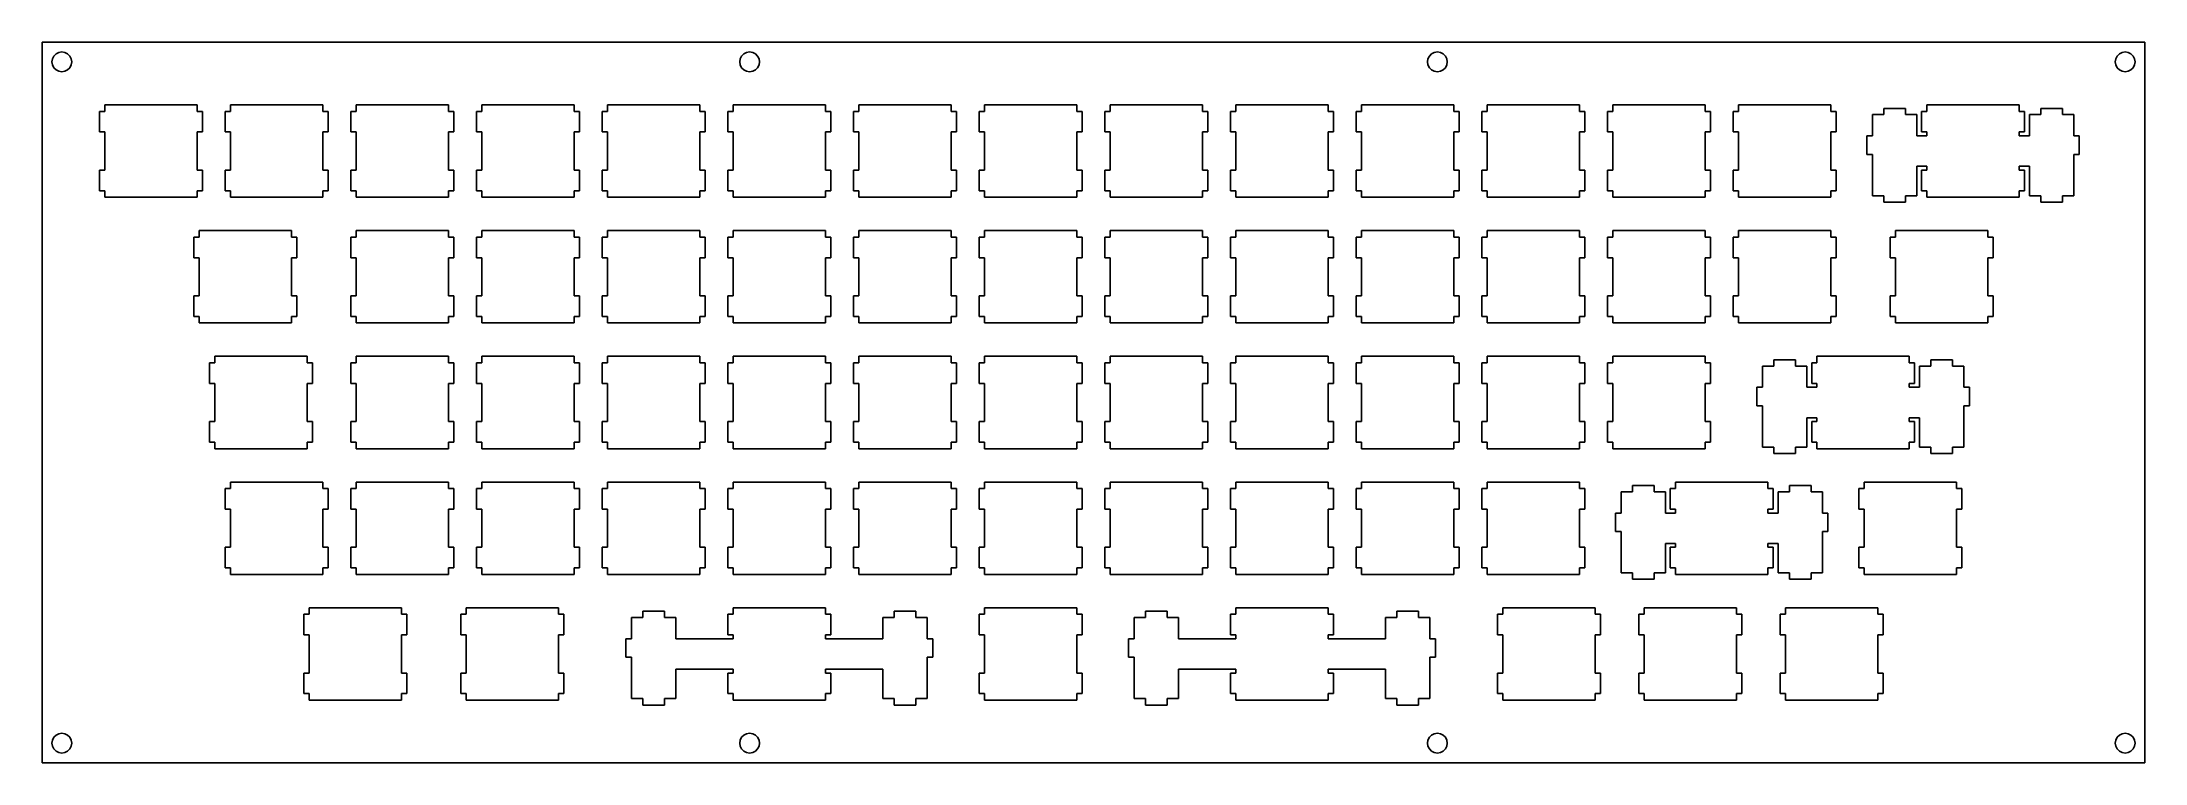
# Model space of a CAD drawing. Extents: x 0 to 319, y 0 to 110.
import ezdxf

# ---------------------------------------------------------------- set-up
doc = ezdxf.new("R2010")
doc.units = 0
doc.layers.get('0').update_dxf_attribs({"linetype": 'CONTINUOUS'})

msp = doc.modelspace()

# ---------------------------------------------------------------- linework, layer by layer
at = {"color": 0}
for p, q in [((0.09508, 109.619), (318.896, 109.619)), ((0.09508, 0.36932), (0.09508, 109.619)), ((318.896, 109.619), (318.896, 0.36932)), ((1.66743, 107.083), (1.59439, 106.619)), ((1.59439, 106.619), (1.66743, 106.156)), ((1.88102, 107.501), (1.66743, 107.083)), ((1.66743, 106.156), (1.88102, 105.738)), ((2.21313, 107.833), (1.88102, 107.501)), ((1.88102, 105.738), (2.21313, 105.406)), ((2.63067, 108.046), (2.21313, 107.833)), ((2.21313, 105.406), (2.63067, 105.194)), ((3.09507, 108.119), (2.63067, 108.046)), ((3.55808, 108.046), (3.09507, 108.119)), ((3.97563, 107.833), (3.55808, 108.046)), ((3.55808, 105.194), (3.97563, 105.406)), ((4.30773, 107.501), (3.97563, 107.833)), ((3.97563, 105.406), (4.30773, 105.738)), ((4.51997, 107.083), (4.30773, 107.501)), ((4.30773, 105.738), (4.51997, 106.156)), ((4.59437, 106.619), (4.51997, 107.083)), ((4.51997, 106.156), (4.59437, 106.619)), ((105.934, 107.083), (105.861, 106.619)), ((105.861, 106.619), (105.934, 106.156)), ((106.148, 107.501), (105.934, 107.083)), ((105.934, 106.156), (106.148, 105.738)), ((106.48, 107.833), (106.148, 107.501)), ((106.148, 105.738), (106.48, 105.406)), ((106.897, 108.046), (106.48, 107.833)), ((106.48, 105.406), (106.897, 105.194)), ((107.362, 108.119), (106.897, 108.046)), ((107.825, 108.046), (107.362, 108.119)), ((108.242, 107.833), (107.825, 108.046)), ((107.825, 105.194), (108.242, 105.406)), ((108.574, 107.501), (108.242, 107.833)), ((108.242, 105.406), (108.574, 105.738)), ((108.788, 107.083), (108.574, 107.501)), ((108.574, 105.738), (108.788, 106.156)), ((108.861, 106.619), (108.788, 107.083)), ((108.788, 106.156), (108.861, 106.619)), ((210.202, 107.083), (210.129, 106.619)), ((210.129, 106.619), (210.202, 106.156)), ((210.414, 107.501), (210.202, 107.083)), ((210.202, 106.156), (210.414, 105.738)), ((210.746, 107.833), (210.414, 107.501)), ((210.414, 105.738), (210.746, 105.406)), ((211.165, 108.046), (210.746, 107.833)), ((210.746, 105.406), (211.165, 105.194)), ((211.628, 108.119), (211.165, 108.046)), ((212.091, 108.046), (211.628, 108.119)), ((212.51, 107.833), (212.091, 108.046)), ((212.091, 105.194), (212.51, 105.406)), ((212.842, 107.501), (212.51, 107.833)), ((212.51, 105.406), (212.842, 105.738)), ((213.055, 107.083), (212.842, 107.501)), ((212.842, 105.738), (213.055, 106.156)), ((213.129, 106.619), (213.055, 107.083)), ((213.055, 106.156), (213.129, 106.619)), ((314.468, 107.083), (314.395, 106.619)), ((314.395, 106.619), (314.468, 106.156)), ((314.682, 107.501), (314.468, 107.083)), ((314.468, 106.156), (314.682, 105.738)), ((315.014, 107.833), (314.682, 107.501)), ((314.682, 105.738), (315.014, 105.406)), ((315.432, 108.046), (315.014, 107.833)), ((315.014, 105.406), (315.432, 105.194)), ((315.896, 108.119), (315.432, 108.046)), ((316.359, 108.046), (315.896, 108.119)), ((316.776, 107.833), (316.359, 108.046)), ((316.359, 105.194), (316.776, 105.406)), ((317.109, 107.501), (316.776, 107.833)), ((316.776, 105.406), (317.109, 105.738)), ((317.321, 107.083), (317.109, 107.501)), ((317.109, 105.738), (317.321, 106.156)), ((317.395, 106.619), (317.321, 107.083)), ((317.321, 106.156), (317.395, 106.619)), ((2.63067, 105.194), (3.09507, 105.12)), ((3.09507, 105.12), (3.55808, 105.194)), ((106.897, 105.194), (107.362, 105.12)), ((107.362, 105.12), (107.825, 105.194)), ((211.165, 105.194), (211.628, 105.12)), ((211.628, 105.12), (212.091, 105.194)), ((315.432, 105.194), (315.896, 105.12)), ((315.896, 105.12), (316.359, 105.194)), ((9.6187, 99.0946), (8.81807, 99.0946)), ((8.81807, 99.0946), (8.81807, 95.994)), ((9.6187, 100.095), (9.6187, 99.0946)), ((23.6196, 100.095), (9.6187, 100.095)), ((23.6196, 99.0946), (23.6196, 100.095)), ((24.4189, 99.0946), (23.6196, 99.0946)), ((24.4189, 95.994), (24.4189, 99.0946)), ((28.6701, 99.0946), (27.8694, 99.0946)), ((27.8694, 99.0946), (27.8694, 95.994)), ((28.6701, 100.095), (28.6701, 99.0946)), ((42.6695, 100.095), (28.6701, 100.095)), ((42.6695, 99.0946), (42.6695, 100.095)), ((43.4689, 99.0946), (42.6695, 99.0946)), ((43.4689, 95.994), (43.4689, 99.0946)), ((47.7203, 99.0946), (46.9194, 99.0946)), ((46.9194, 99.0946), (46.9194, 95.994)), ((47.7203, 100.095), (47.7203, 99.0946)), ((61.7195, 100.095), (47.7203, 100.095)), ((61.7195, 99.0946), (61.7195, 100.095)), ((62.5189, 99.0946), (61.7195, 99.0946)), ((62.5189, 95.994), (62.5189, 99.0946)), ((66.7703, 99.0946), (65.9694, 99.0946)), ((65.9694, 99.0946), (65.9694, 95.994)), ((66.7703, 100.095), (66.7703, 99.0946)), ((80.7695, 100.095), (66.7703, 100.095)), ((80.7695, 99.0946), (80.7695, 100.095)), ((81.5689, 99.0946), (80.7695, 99.0946)), ((81.5689, 95.994), (81.5689, 99.0946)), ((85.8203, 99.0946), (85.0194, 99.0946)), ((85.0194, 99.0946), (85.0194, 95.994)), ((85.8203, 100.095), (85.8203, 99.0946)), ((99.8195, 100.095), (85.8203, 100.095)), ((99.8195, 99.0946), (99.8195, 100.095)), ((100.619, 99.0946), (99.8195, 99.0946)), ((100.619, 95.994), (100.619, 99.0946)), ((104.869, 99.0946), (104.069, 99.0946)), ((104.069, 99.0946), (104.069, 95.994)), ((104.869, 100.095), (104.869, 99.0946)), ((118.868, 100.095), (104.869, 100.095)), ((118.868, 99.0946), (118.868, 100.095)), ((119.669, 99.0946), (118.868, 99.0946)), ((119.669, 95.994), (119.669, 99.0946)), ((123.919, 99.0946), (123.118, 99.0946)), ((123.118, 99.0946), (123.118, 95.994)), ((123.919, 100.095), (123.919, 99.0946)), ((137.92, 100.095), (123.919, 100.095)), ((137.92, 99.0946), (137.92, 100.095)), ((138.719, 99.0946), (137.92, 99.0946)), ((138.719, 95.994), (138.719, 99.0946)), ((142.97, 99.0946), (142.169, 99.0946)), ((142.169, 99.0946), (142.169, 95.994)), ((142.97, 100.095), (142.97, 99.0946)), ((156.97, 100.095), (142.97, 100.095)), ((156.97, 99.0946), (156.97, 100.095)), ((157.769, 99.0946), (156.97, 99.0946)), ((157.769, 95.994), (157.769, 99.0946)), ((162.02, 99.0946), (161.219, 99.0946)), ((161.219, 99.0946), (161.219, 95.994)), ((162.02, 100.095), (162.02, 99.0946)), ((176.02, 100.095), (162.02, 100.095)), ((176.02, 99.0946), (176.02, 100.095)), ((176.819, 99.0946), (176.02, 99.0946)), ((176.819, 95.994), (176.819, 99.0946)), ((181.07, 99.0946), (180.269, 99.0946)), ((180.269, 99.0946), (180.269, 95.994)), ((181.07, 100.095), (181.07, 99.0946)), ((195.07, 100.095), (181.07, 100.095)), ((195.07, 99.0946), (195.07, 100.095)), ((195.869, 99.0946), (195.07, 99.0946)), ((195.869, 95.994), (195.869, 99.0946)), ((200.12, 99.0946), (199.319, 99.0946)), ((199.319, 99.0946), (199.319, 95.994)), ((200.12, 100.095), (200.12, 99.0946)), ((214.12, 100.095), (200.12, 100.095)), ((214.12, 99.0946), (214.12, 100.095)), ((214.919, 99.0946), (214.12, 99.0946)), ((214.919, 95.994), (214.919, 99.0946)), ((219.17, 99.0946), (218.369, 99.0946)), ((218.369, 99.0946), (218.369, 95.994)), ((219.17, 100.095), (219.17, 99.0946)), ((233.17, 100.095), (219.17, 100.095)), ((233.17, 99.0946), (233.17, 100.095)), ((233.969, 99.0946), (233.17, 99.0946)), ((233.969, 95.994), (233.969, 99.0946)), ((238.22, 99.0946), (237.419, 99.0946)), ((237.419, 99.0946), (237.419, 95.994)), ((238.22, 100.095), (238.22, 99.0946)), ((252.22, 100.095), (238.22, 100.095)), ((252.22, 99.0946), (252.22, 100.095)), ((253.019, 99.0946), (252.22, 99.0946)), ((253.019, 95.994), (253.019, 99.0946)), ((257.27, 99.0946), (256.469, 99.0946)), ((256.469, 99.0946), (256.469, 95.994)), ((257.27, 100.095), (257.27, 99.0946)), ((271.27, 100.095), (257.27, 100.095)), ((271.27, 99.0946), (271.27, 100.095)), ((272.069, 99.0946), (271.27, 99.0946)), ((272.069, 95.994), (272.069, 99.0946)), ((282.594, 99.544), (279.294, 99.544)), ((279.294, 99.544), (279.294, 98.6247)), ((282.594, 98.6247), (282.594, 99.544)), ((285.845, 99.0946), (285.044, 99.0946)), ((285.044, 99.0946), (285.044, 95.994)), ((285.845, 100.095), (285.845, 99.0946)), ((299.845, 100.095), (285.845, 100.095)), ((299.845, 99.0946), (299.845, 100.095)), ((300.644, 99.0946), (299.845, 99.0946)), ((300.644, 95.994), (300.644, 99.0946)), ((306.395, 99.544), (303.094, 99.544)), ((303.094, 99.544), (303.094, 98.6247)), ((306.395, 98.6247), (306.395, 99.544)), ((8.81807, 95.994), (9.6187, 95.994)), ((9.6187, 95.994), (9.6187, 90.1954)), ((23.6196, 90.1954), (23.6196, 95.994)), ((23.6196, 95.994), (24.4189, 95.994)), ((27.8694, 95.994), (28.6701, 95.994)), ((28.6701, 95.994), (28.6701, 90.1954)), ((42.6695, 90.1954), (42.6695, 95.994)), ((42.6695, 95.994), (43.4689, 95.994)), ((46.9194, 95.994), (47.7203, 95.994)), ((47.7203, 95.994), (47.7203, 90.1954)), ((61.7195, 90.1954), (61.7195, 95.994)), ((61.7195, 95.994), (62.5189, 95.994)), ((65.9694, 95.994), (66.7703, 95.994)), ((66.7703, 95.994), (66.7703, 90.1954)), ((80.7695, 90.1954), (80.7695, 95.994)), ((80.7695, 95.994), (81.5689, 95.994)), ((85.0194, 95.994), (85.8203, 95.994)), ((85.8203, 95.994), (85.8203, 90.1954)), ((99.8195, 90.1954), (99.8195, 95.994)), ((99.8195, 95.994), (100.619, 95.994)), ((104.069, 95.994), (104.869, 95.994)), ((104.869, 95.994), (104.869, 90.1954)), ((118.868, 90.1954), (118.868, 95.994)), ((118.868, 95.994), (119.669, 95.994)), ((123.118, 95.994), (123.919, 95.994)), ((123.919, 95.994), (123.919, 90.1954)), ((137.92, 90.1954), (137.92, 95.994)), ((137.92, 95.994), (138.719, 95.994)), ((142.169, 95.994), (142.97, 95.994)), ((142.97, 95.994), (142.97, 90.1954)), ((156.97, 90.1954), (156.97, 95.994)), ((156.97, 95.994), (157.769, 95.994)), ((161.219, 95.994), (162.02, 95.994)), ((162.02, 95.994), (162.02, 90.1954)), ((176.02, 90.1954), (176.02, 95.994)), ((176.02, 95.994), (176.819, 95.994)), ((180.269, 95.994), (181.07, 95.994)), ((181.07, 95.994), (181.07, 90.1954)), ((195.07, 90.1954), (195.07, 95.994)), ((195.07, 95.994), (195.869, 95.994)), ((199.319, 95.994), (200.12, 95.994)), ((200.12, 95.994), (200.12, 90.1954)), ((214.12, 90.1954), (214.12, 95.994)), ((214.12, 95.994), (214.919, 95.994)), ((218.369, 95.994), (219.17, 95.994)), ((219.17, 95.994), (219.17, 90.1954)), ((233.17, 90.1954), (233.17, 95.994)), ((233.17, 95.994), (233.969, 95.994)), ((237.419, 95.994), (238.22, 95.994)), ((238.22, 95.994), (238.22, 90.1954)), ((252.22, 90.1954), (252.22, 95.994)), ((252.22, 95.994), (253.019, 95.994)), ((256.469, 95.994), (257.27, 95.994)), ((257.27, 95.994), (257.27, 90.1954)), ((271.27, 90.1954), (271.27, 95.994)), ((271.27, 95.994), (272.069, 95.994)), ((279.294, 98.6247), (277.57, 98.6247)), ((277.57, 98.6247), (277.57, 95.3961)), ((284.319, 98.6247), (282.594, 98.6247)), ((284.319, 95.3961), (284.319, 98.6247)), ((285.044, 95.994), (285.845, 95.994)), ((285.845, 95.994), (285.845, 95.3961)), ((299.845, 95.3961), (299.845, 95.994)), ((299.845, 95.994), (300.644, 95.994)), ((303.094, 98.6247), (301.37, 98.6247)), ((301.37, 98.6247), (301.37, 95.3961)), ((308.12, 98.6247), (306.395, 98.6247)), ((308.12, 95.3961), (308.12, 98.6247)), ((277.57, 95.3961), (276.745, 95.3961)), ((276.745, 95.3961), (276.745, 92.5946)), ((276.745, 92.5946), (277.57, 92.5946)), ((277.57, 92.5946), (277.57, 86.3258)), ((285.845, 95.3961), (284.319, 95.3961)), ((301.37, 95.3961), (299.845, 95.3961)), ((308.945, 95.3961), (308.12, 95.3961)), ((308.12, 86.3258), (308.12, 92.5946)), ((308.12, 92.5946), (308.945, 92.5946)), ((308.945, 92.5946), (308.945, 95.3961)), ((9.6187, 90.1954), (8.81807, 90.1954)), ((8.81807, 90.1954), (8.81807, 87.0948)), ((24.4189, 90.1954), (23.6196, 90.1954)), ((24.4189, 87.0948), (24.4189, 90.1954)), ((28.6701, 90.1954), (27.8694, 90.1954)), ((27.8694, 90.1954), (27.8694, 87.0948)), ((43.4689, 90.1954), (42.6695, 90.1954)), ((43.4689, 87.0948), (43.4689, 90.1954)), ((47.7203, 90.1954), (46.9194, 90.1954)), ((46.9194, 90.1954), (46.9194, 87.0948)), ((62.5189, 90.1954), (61.7195, 90.1954)), ((62.5189, 87.0948), (62.5189, 90.1954)), ((66.7703, 90.1954), (65.9694, 90.1954)), ((65.9694, 90.1954), (65.9694, 87.0948)), ((81.5689, 90.1954), (80.7695, 90.1954)), ((81.5689, 87.0948), (81.5689, 90.1954)), ((85.8203, 90.1954), (85.0194, 90.1954)), ((85.0194, 90.1954), (85.0194, 87.0948)), ((100.619, 90.1954), (99.8195, 90.1954)), ((100.619, 87.0948), (100.619, 90.1954)), ((104.869, 90.1954), (104.069, 90.1954)), ((104.069, 90.1954), (104.069, 87.0948)), ((119.669, 90.1954), (118.868, 90.1954)), ((119.669, 87.0948), (119.669, 90.1954)), ((123.919, 90.1954), (123.118, 90.1954)), ((123.118, 90.1954), (123.118, 87.0948)), ((138.719, 90.1954), (137.92, 90.1954)), ((138.719, 87.0948), (138.719, 90.1954)), ((142.97, 90.1954), (142.169, 90.1954)), ((142.169, 90.1954), (142.169, 87.0948)), ((157.769, 90.1954), (156.97, 90.1954)), ((157.769, 87.0948), (157.769, 90.1954)), ((162.02, 90.1954), (161.219, 90.1954)), ((161.219, 90.1954), (161.219, 87.0948)), ((176.819, 90.1954), (176.02, 90.1954)), ((176.819, 87.0948), (176.819, 90.1954)), ((181.07, 90.1954), (180.269, 90.1954)), ((180.269, 90.1954), (180.269, 87.0948)), ((195.869, 90.1954), (195.07, 90.1954)), ((195.869, 87.0948), (195.869, 90.1954)), ((200.12, 90.1954), (199.319, 90.1954)), ((199.319, 90.1954), (199.319, 87.0948)), ((214.919, 90.1954), (214.12, 90.1954)), ((214.919, 87.0948), (214.919, 90.1954)), ((219.17, 90.1954), (218.369, 90.1954)), ((218.369, 90.1954), (218.369, 87.0948)), ((233.969, 90.1954), (233.17, 90.1954)), ((233.969, 87.0948), (233.969, 90.1954)), ((238.22, 90.1954), (237.419, 90.1954)), ((237.419, 90.1954), (237.419, 87.0948)), ((253.019, 90.1954), (252.22, 90.1954)), ((253.019, 87.0948), (253.019, 90.1954)), ((257.27, 90.1954), (256.469, 90.1954)), ((256.469, 90.1954), (256.469, 87.0948)), ((272.069, 90.1954), (271.27, 90.1954)), ((272.069, 87.0948), (272.069, 90.1954)), ((284.319, 86.3258), (284.319, 90.7948)), ((284.319, 90.7948), (285.845, 90.7948)), ((285.845, 90.1954), (285.044, 90.1954)), ((285.044, 90.1954), (285.044, 87.0948)), ((285.845, 90.7948), (285.845, 90.1954)), ((299.845, 90.1954), (299.845, 90.7948)), ((299.845, 90.7948), (301.37, 90.7948)), ((300.644, 90.1954), (299.845, 90.1954)), ((300.644, 87.0948), (300.644, 90.1954)), ((301.37, 90.7948), (301.37, 86.3258)), ((8.81807, 87.0948), (9.6187, 87.0948)), ((9.6187, 87.0948), (9.6187, 86.0944)), ((9.6187, 86.0944), (23.6196, 86.0944)), ((23.6196, 86.0944), (23.6196, 87.0948)), ((23.6196, 87.0948), (24.4189, 87.0948)), ((27.8694, 87.0948), (28.6701, 87.0948)), ((28.6701, 87.0948), (28.6701, 86.0944)), ((28.6701, 86.0944), (42.6695, 86.0944)), ((42.6695, 86.0944), (42.6695, 87.0948)), ((42.6695, 87.0948), (43.4689, 87.0948)), ((46.9194, 87.0948), (47.7203, 87.0948)), ((47.7203, 87.0948), (47.7203, 86.0944)), ((47.7203, 86.0944), (61.7195, 86.0944)), ((61.7195, 86.0944), (61.7195, 87.0948)), ((61.7195, 87.0948), (62.5189, 87.0948)), ((65.9694, 87.0948), (66.7703, 87.0948)), ((66.7703, 87.0948), (66.7703, 86.0944)), ((66.7703, 86.0944), (80.7695, 86.0944)), ((80.7695, 86.0944), (80.7695, 87.0948)), ((80.7695, 87.0948), (81.5689, 87.0948)), ((85.0194, 87.0948), (85.8203, 87.0948)), ((85.8203, 87.0948), (85.8203, 86.0944)), ((85.8203, 86.0944), (99.8195, 86.0944)), ((99.8195, 86.0944), (99.8195, 87.0948)), ((99.8195, 87.0948), (100.619, 87.0948)), ((104.069, 87.0948), (104.869, 87.0948)), ((104.869, 87.0948), (104.869, 86.0944)), ((104.869, 86.0944), (118.868, 86.0944)), ((118.868, 86.0944), (118.868, 87.0948)), ((118.868, 87.0948), (119.669, 87.0948)), ((123.118, 87.0948), (123.919, 87.0948)), ((123.919, 87.0948), (123.919, 86.0944)), ((123.919, 86.0944), (137.92, 86.0944)), ((137.92, 86.0944), (137.92, 87.0948)), ((137.92, 87.0948), (138.719, 87.0948)), ((142.169, 87.0948), (142.97, 87.0948)), ((142.97, 87.0948), (142.97, 86.0944)), ((142.97, 86.0944), (156.97, 86.0944)), ((156.97, 86.0944), (156.97, 87.0948)), ((156.97, 87.0948), (157.769, 87.0948)), ((161.219, 87.0948), (162.02, 87.0948)), ((162.02, 87.0948), (162.02, 86.0944)), ((162.02, 86.0944), (176.02, 86.0944)), ((176.02, 86.0944), (176.02, 87.0948)), ((176.02, 87.0948), (176.819, 87.0948)), ((180.269, 87.0948), (181.07, 87.0948)), ((181.07, 87.0948), (181.07, 86.0944)), ((181.07, 86.0944), (195.07, 86.0944)), ((195.07, 86.0944), (195.07, 87.0948)), ((195.07, 87.0948), (195.869, 87.0948)), ((199.319, 87.0948), (200.12, 87.0948)), ((200.12, 87.0948), (200.12, 86.0944)), ((200.12, 86.0944), (214.12, 86.0944)), ((214.12, 86.0944), (214.12, 87.0948)), ((214.12, 87.0948), (214.919, 87.0948)), ((218.369, 87.0948), (219.17, 87.0948)), ((219.17, 87.0948), (219.17, 86.0944)), ((219.17, 86.0944), (233.17, 86.0944)), ((233.17, 86.0944), (233.17, 87.0948)), ((233.17, 87.0948), (233.969, 87.0948)), ((237.419, 87.0948), (238.22, 87.0948)), ((238.22, 87.0948), (238.22, 86.0944)), ((238.22, 86.0944), (252.22, 86.0944)), ((252.22, 86.0944), (252.22, 87.0948)), ((252.22, 87.0948), (253.019, 87.0948)), ((256.469, 87.0948), (257.27, 87.0948)), ((257.27, 87.0948), (257.27, 86.0944)), ((257.27, 86.0944), (271.27, 86.0944)), ((271.27, 86.0944), (271.27, 87.0948)), ((271.27, 87.0948), (272.069, 87.0948)), ((277.57, 86.3258), (279.294, 86.3258)), ((279.294, 86.3258), (279.294, 85.3447)), ((282.594, 85.3447), (282.594, 86.3258)), ((282.594, 86.3258), (284.319, 86.3258)), ((285.044, 87.0948), (285.845, 87.0948)), ((285.845, 87.0948), (285.845, 86.0944)), ((285.845, 86.0944), (299.845, 86.0944)), ((299.845, 86.0944), (299.845, 87.0948)), ((299.845, 87.0948), (300.644, 87.0948)), ((301.37, 86.3258), (303.094, 86.3258)), ((303.094, 86.3258), (303.094, 85.3447)), ((306.395, 85.3447), (306.395, 86.3258)), ((306.395, 86.3258), (308.12, 86.3258)), ((279.294, 85.3447), (282.594, 85.3447)), ((303.094, 85.3447), (306.395, 85.3447)), ((23.9062, 80.0446), (23.1069, 80.0446)), ((23.1069, 80.0446), (23.1069, 76.944)), ((23.9062, 81.0436), (23.9062, 80.0446)), ((37.907, 81.0436), (23.9062, 81.0436)), ((37.907, 80.0446), (37.907, 81.0436)), ((38.7064, 80.0446), (37.907, 80.0446)), ((38.7064, 76.944), (38.7064, 80.0446)), ((47.7203, 80.0446), (46.9194, 80.0446)), ((46.9194, 80.0446), (46.9194, 76.944)), ((47.7203, 81.0436), (47.7203, 80.0446)), ((61.7195, 81.0436), (47.7203, 81.0436)), ((61.7195, 80.0446), (61.7195, 81.0436)), ((62.5189, 80.0446), (61.7195, 80.0446)), ((62.5189, 76.944), (62.5189, 80.0446)), ((66.7703, 80.0446), (65.9694, 80.0446)), ((65.9694, 80.0446), (65.9694, 76.944)), ((66.7703, 81.0436), (66.7703, 80.0446)), ((80.7695, 81.0436), (66.7703, 81.0436)), ((80.7695, 80.0446), (80.7695, 81.0436)), ((81.5689, 80.0446), (80.7695, 80.0446)), ((81.5689, 76.944), (81.5689, 80.0446)), ((85.8203, 80.0446), (85.0194, 80.0446)), ((85.0194, 80.0446), (85.0194, 76.944)), ((85.8203, 81.0436), (85.8203, 80.0446)), ((99.8195, 81.0436), (85.8203, 81.0436)), ((99.8195, 80.0446), (99.8195, 81.0436)), ((100.619, 80.0446), (99.8195, 80.0446)), ((100.619, 76.944), (100.619, 80.0446)), ((104.869, 80.0446), (104.069, 80.0446)), ((104.069, 80.0446), (104.069, 76.944)), ((104.869, 81.0436), (104.869, 80.0446)), ((118.868, 81.0436), (104.869, 81.0436)), ((118.868, 80.0446), (118.868, 81.0436)), ((119.669, 80.0446), (118.868, 80.0446)), ((119.669, 76.944), (119.669, 80.0446)), ((123.919, 80.0446), (123.118, 80.0446)), ((123.118, 80.0446), (123.118, 76.944)), ((123.919, 81.0436), (123.919, 80.0446)), ((137.92, 81.0436), (123.919, 81.0436)), ((137.92, 80.0446), (137.92, 81.0436)), ((138.719, 80.0446), (137.92, 80.0446)), ((138.719, 76.944), (138.719, 80.0446)), ((142.97, 80.0446), (142.169, 80.0446)), ((142.169, 80.0446), (142.169, 76.944)), ((142.97, 81.0436), (142.97, 80.0446)), ((156.97, 81.0436), (142.97, 81.0436)), ((156.97, 80.0446), (156.97, 81.0436)), ((157.769, 80.0446), (156.97, 80.0446)), ((157.769, 76.944), (157.769, 80.0446)), ((162.02, 80.0446), (161.219, 80.0446)), ((161.219, 80.0446), (161.219, 76.944)), ((162.02, 81.0436), (162.02, 80.0446)), ((176.02, 81.0436), (162.02, 81.0436)), ((176.02, 80.0446), (176.02, 81.0436)), ((176.819, 80.0446), (176.02, 80.0446)), ((176.819, 76.944), (176.819, 80.0446)), ((181.07, 80.0446), (180.269, 80.0446)), ((180.269, 80.0446), (180.269, 76.944)), ((181.07, 81.0436), (181.07, 80.0446)), ((195.07, 81.0436), (181.07, 81.0436)), ((195.07, 80.0446), (195.07, 81.0436)), ((195.869, 80.0446), (195.07, 80.0446)), ((195.869, 76.944), (195.869, 80.0446)), ((200.12, 80.0446), (199.319, 80.0446)), ((199.319, 80.0446), (199.319, 76.944)), ((200.12, 81.0436), (200.12, 80.0446)), ((214.12, 81.0436), (200.12, 81.0436)), ((214.12, 80.0446), (214.12, 81.0436)), ((214.919, 80.0446), (214.12, 80.0446)), ((214.919, 76.944), (214.919, 80.0446)), ((219.17, 80.0446), (218.369, 80.0446)), ((218.369, 80.0446), (218.369, 76.944)), ((219.17, 81.0436), (219.17, 80.0446)), ((233.17, 81.0436), (219.17, 81.0436)), ((233.17, 80.0446), (233.17, 81.0436)), ((233.969, 80.0446), (233.17, 80.0446)), ((233.969, 76.944), (233.969, 80.0446)), ((238.22, 80.0446), (237.419, 80.0446)), ((237.419, 80.0446), (237.419, 76.944)), ((238.22, 81.0436), (238.22, 80.0446)), ((252.22, 81.0436), (238.22, 81.0436)), ((252.22, 80.0446), (252.22, 81.0436)), ((253.019, 80.0446), (252.22, 80.0446)), ((253.019, 76.944), (253.019, 80.0446)), ((257.27, 80.0446), (256.469, 80.0446)), ((256.469, 80.0446), (256.469, 76.944)), ((257.27, 81.0436), (257.27, 80.0446)), ((271.27, 81.0436), (257.27, 81.0436)), ((271.27, 80.0446), (271.27, 81.0436)), ((272.069, 80.0446), (271.27, 80.0446)), ((272.069, 76.944), (272.069, 80.0446)), ((281.081, 80.0446), (280.282, 80.0446)), ((280.282, 80.0446), (280.282, 76.944)), ((281.081, 81.0436), (281.081, 80.0446)), ((295.082, 81.0436), (281.081, 81.0436)), ((295.082, 80.0446), (295.082, 81.0436)), ((295.881, 80.0446), (295.082, 80.0446)), ((295.881, 76.944), (295.881, 80.0446)), ((23.1069, 76.944), (23.9062, 76.944)), ((23.9062, 76.944), (23.9062, 71.144)), ((37.907, 71.144), (37.907, 76.944)), ((37.907, 76.944), (38.7064, 76.944)), ((46.9194, 76.944), (47.7203, 76.944)), ((47.7203, 76.944), (47.7203, 71.144)), ((61.7195, 71.144), (61.7195, 76.944)), ((61.7195, 76.944), (62.5189, 76.944)), ((65.9694, 76.944), (66.7703, 76.944)), ((66.7703, 76.944), (66.7703, 71.144)), ((80.7695, 71.144), (80.7695, 76.944)), ((80.7695, 76.944), (81.5689, 76.944)), ((85.0194, 76.944), (85.8203, 76.944)), ((85.8203, 76.944), (85.8203, 71.144)), ((99.8195, 71.144), (99.8195, 76.944)), ((99.8195, 76.944), (100.619, 76.944)), ((104.069, 76.944), (104.869, 76.944)), ((104.869, 76.944), (104.869, 71.144)), ((118.868, 71.144), (118.868, 76.944)), ((118.868, 76.944), (119.669, 76.944)), ((123.118, 76.944), (123.919, 76.944)), ((123.919, 76.944), (123.919, 71.144)), ((137.92, 71.144), (137.92, 76.944)), ((137.92, 76.944), (138.719, 76.944)), ((142.169, 76.944), (142.97, 76.944)), ((142.97, 76.944), (142.97, 71.144)), ((156.97, 71.144), (156.97, 76.944)), ((156.97, 76.944), (157.769, 76.944)), ((161.219, 76.944), (162.02, 76.944)), ((162.02, 76.944), (162.02, 71.144)), ((176.02, 71.144), (176.02, 76.944)), ((176.02, 76.944), (176.819, 76.944)), ((180.269, 76.944), (181.07, 76.944)), ((181.07, 76.944), (181.07, 71.144)), ((195.07, 71.144), (195.07, 76.944)), ((195.07, 76.944), (195.869, 76.944)), ((199.319, 76.944), (200.12, 76.944)), ((200.12, 76.944), (200.12, 71.144)), ((214.12, 71.144), (214.12, 76.944)), ((214.12, 76.944), (214.919, 76.944)), ((218.369, 76.944), (219.17, 76.944)), ((219.17, 76.944), (219.17, 71.144)), ((233.17, 71.144), (233.17, 76.944)), ((233.17, 76.944), (233.969, 76.944)), ((237.419, 76.944), (238.22, 76.944)), ((238.22, 76.944), (238.22, 71.144)), ((252.22, 71.144), (252.22, 76.944)), ((252.22, 76.944), (253.019, 76.944)), ((256.469, 76.944), (257.27, 76.944)), ((257.27, 76.944), (257.27, 71.144)), ((271.27, 71.144), (271.27, 76.944)), ((271.27, 76.944), (272.069, 76.944)), ((280.282, 76.944), (281.081, 76.944)), ((281.081, 76.944), (281.081, 71.144)), ((295.082, 71.144), (295.082, 76.944)), ((295.082, 76.944), (295.881, 76.944)), ((23.9062, 71.144), (23.1069, 71.144)), ((23.1069, 71.144), (23.1069, 68.0448)), ((38.7064, 71.144), (37.907, 71.144)), ((38.7064, 68.0448), (38.7064, 71.144)), ((47.7203, 71.144), (46.9194, 71.144)), ((46.9194, 71.144), (46.9194, 68.0448)), ((62.5189, 71.144), (61.7195, 71.144)), ((62.5189, 68.0448), (62.5189, 71.144)), ((66.7703, 71.144), (65.9694, 71.144)), ((65.9694, 71.144), (65.9694, 68.0448)), ((81.5689, 71.144), (80.7695, 71.144)), ((81.5689, 68.0448), (81.5689, 71.144)), ((85.8203, 71.144), (85.0194, 71.144)), ((85.0194, 71.144), (85.0194, 68.0448)), ((100.619, 71.144), (99.8195, 71.144)), ((100.619, 68.0448), (100.619, 71.144)), ((104.869, 71.144), (104.069, 71.144)), ((104.069, 71.144), (104.069, 68.0448)), ((119.669, 71.144), (118.868, 71.144)), ((119.669, 68.0448), (119.669, 71.144)), ((123.919, 71.144), (123.118, 71.144)), ((123.118, 71.144), (123.118, 68.0448)), ((138.719, 71.144), (137.92, 71.144)), ((138.719, 68.0448), (138.719, 71.144)), ((142.97, 71.144), (142.169, 71.144)), ((142.169, 71.144), (142.169, 68.0448)), ((157.769, 71.144), (156.97, 71.144)), ((157.769, 68.0448), (157.769, 71.144)), ((162.02, 71.144), (161.219, 71.144)), ((161.219, 71.144), (161.219, 68.0448)), ((176.819, 71.144), (176.02, 71.144)), ((176.819, 68.0448), (176.819, 71.144)), ((181.07, 71.144), (180.269, 71.144)), ((180.269, 71.144), (180.269, 68.0448)), ((195.869, 71.144), (195.07, 71.144)), ((195.869, 68.0448), (195.869, 71.144)), ((200.12, 71.144), (199.319, 71.144)), ((199.319, 71.144), (199.319, 68.0448)), ((214.919, 71.144), (214.12, 71.144)), ((214.919, 68.0448), (214.919, 71.144)), ((219.17, 71.144), (218.369, 71.144)), ((218.369, 71.144), (218.369, 68.0448)), ((233.969, 71.144), (233.17, 71.144)), ((233.969, 68.0448), (233.969, 71.144)), ((238.22, 71.144), (237.419, 71.144)), ((237.419, 71.144), (237.419, 68.0448)), ((253.019, 71.144), (252.22, 71.144)), ((253.019, 68.0448), (253.019, 71.144)), ((257.27, 71.144), (256.469, 71.144)), ((256.469, 71.144), (256.469, 68.0448)), ((272.069, 71.144), (271.27, 71.144)), ((272.069, 68.0448), (272.069, 71.144)), ((281.081, 71.144), (280.282, 71.144)), ((280.282, 71.144), (280.282, 68.0448)), ((295.881, 71.144), (295.082, 71.144)), ((295.881, 68.0448), (295.881, 71.144)), ((23.1069, 68.0448), (23.9062, 68.0448)), ((23.9062, 68.0448), (23.9062, 67.0444)), ((23.9062, 67.0444), (37.907, 67.0444)), ((37.907, 67.0444), (37.907, 68.0448)), ((37.907, 68.0448), (38.7064, 68.0448)), ((46.9194, 68.0448), (47.7203, 68.0448)), ((47.7203, 68.0448), (47.7203, 67.0444)), ((47.7203, 67.0444), (61.7195, 67.0444)), ((61.7195, 67.0444), (61.7195, 68.0448)), ((61.7195, 68.0448), (62.5189, 68.0448)), ((65.9694, 68.0448), (66.7703, 68.0448)), ((66.7703, 68.0448), (66.7703, 67.0444)), ((66.7703, 67.0444), (80.7695, 67.0444)), ((80.7695, 67.0444), (80.7695, 68.0448)), ((80.7695, 68.0448), (81.5689, 68.0448)), ((85.0194, 68.0448), (85.8203, 68.0448)), ((85.8203, 68.0448), (85.8203, 67.0444)), ((85.8203, 67.0444), (99.8195, 67.0444)), ((99.8195, 67.0444), (99.8195, 68.0448)), ((99.8195, 68.0448), (100.619, 68.0448)), ((104.069, 68.0448), (104.869, 68.0448)), ((104.869, 68.0448), (104.869, 67.0444)), ((104.869, 67.0444), (118.868, 67.0444)), ((118.868, 67.0444), (118.868, 68.0448)), ((118.868, 68.0448), (119.669, 68.0448)), ((123.118, 68.0448), (123.919, 68.0448)), ((123.919, 68.0448), (123.919, 67.0444)), ((123.919, 67.0444), (137.92, 67.0444)), ((137.92, 67.0444), (137.92, 68.0448)), ((137.92, 68.0448), (138.719, 68.0448)), ((142.169, 68.0448), (142.97, 68.0448)), ((142.97, 68.0448), (142.97, 67.0444)), ((142.97, 67.0444), (156.97, 67.0444)), ((156.97, 67.0444), (156.97, 68.0448)), ((156.97, 68.0448), (157.769, 68.0448)), ((161.219, 68.0448), (162.02, 68.0448)), ((162.02, 68.0448), (162.02, 67.0444)), ((162.02, 67.0444), (176.02, 67.0444)), ((176.02, 67.0444), (176.02, 68.0448)), ((176.02, 68.0448), (176.819, 68.0448)), ((180.269, 68.0448), (181.07, 68.0448)), ((181.07, 68.0448), (181.07, 67.0444)), ((181.07, 67.0444), (195.07, 67.0444)), ((195.07, 67.0444), (195.07, 68.0448)), ((195.07, 68.0448), (195.869, 68.0448)), ((199.319, 68.0448), (200.12, 68.0448)), ((200.12, 68.0448), (200.12, 67.0444)), ((200.12, 67.0444), (214.12, 67.0444)), ((214.12, 67.0444), (214.12, 68.0448)), ((214.12, 68.0448), (214.919, 68.0448)), ((218.369, 68.0448), (219.17, 68.0448)), ((219.17, 68.0448), (219.17, 67.0444)), ((219.17, 67.0444), (233.17, 67.0444)), ((233.17, 67.0444), (233.17, 68.0448)), ((233.17, 68.0448), (233.969, 68.0448)), ((237.419, 68.0448), (238.22, 68.0448)), ((238.22, 68.0448), (238.22, 67.0444)), ((238.22, 67.0444), (252.22, 67.0444)), ((252.22, 67.0444), (252.22, 68.0448)), ((252.22, 68.0448), (253.019, 68.0448)), ((256.469, 68.0448), (257.27, 68.0448)), ((257.27, 68.0448), (257.27, 67.0444)), ((257.27, 67.0444), (271.27, 67.0444)), ((271.27, 67.0444), (271.27, 68.0448)), ((271.27, 68.0448), (272.069, 68.0448)), ((280.282, 68.0448), (281.081, 68.0448)), ((281.081, 68.0448), (281.081, 67.0444)), ((281.081, 67.0444), (295.082, 67.0444)), ((295.082, 67.0444), (295.082, 68.0448)), ((295.082, 68.0448), (295.881, 68.0448)), ((26.2874, 60.9946), (25.4868, 60.9946)), ((25.4868, 60.9946), (25.4868, 57.894)), ((26.2874, 61.9936), (26.2874, 60.9946)), ((40.2869, 61.9936), (26.2874, 61.9936)), ((40.2869, 60.9946), (40.2869, 61.9936)), ((41.0877, 60.9946), (40.2869, 60.9946)), ((41.0877, 57.894), (41.0877, 60.9946)), ((47.7203, 60.9946), (46.9194, 60.9946)), ((46.9194, 60.9946), (46.9194, 57.894)), ((47.7203, 61.9936), (47.7203, 60.9946)), ((61.7195, 61.9936), (47.7203, 61.9936)), ((61.7195, 60.9946), (61.7195, 61.9936)), ((62.5189, 60.9946), (61.7195, 60.9946)), ((62.5189, 57.894), (62.5189, 60.9946)), ((66.7703, 60.9946), (65.9694, 60.9946)), ((65.9694, 60.9946), (65.9694, 57.894)), ((66.7703, 61.9936), (66.7703, 60.9946)), ((80.7695, 61.9936), (66.7703, 61.9936)), ((80.7695, 60.9946), (80.7695, 61.9936)), ((81.5689, 60.9946), (80.7695, 60.9946)), ((81.5689, 57.894), (81.5689, 60.9946)), ((85.8203, 60.9946), (85.0194, 60.9946)), ((85.0194, 60.9946), (85.0194, 57.894)), ((85.8203, 61.9936), (85.8203, 60.9946)), ((99.8195, 61.9936), (85.8203, 61.9936)), ((99.8195, 60.9946), (99.8195, 61.9936)), ((100.619, 60.9946), (99.8195, 60.9946)), ((100.619, 57.894), (100.619, 60.9946)), ((104.869, 60.9946), (104.069, 60.9946)), ((104.069, 60.9946), (104.069, 57.894)), ((104.869, 61.9936), (104.869, 60.9946)), ((118.868, 61.9936), (104.869, 61.9936)), ((118.868, 60.9946), (118.868, 61.9936)), ((119.669, 60.9946), (118.868, 60.9946)), ((119.669, 57.894), (119.669, 60.9946)), ((123.919, 60.9946), (123.118, 60.9946)), ((123.118, 60.9946), (123.118, 57.894)), ((123.919, 61.9936), (123.919, 60.9946)), ((137.92, 61.9936), (123.919, 61.9936)), ((137.92, 60.9946), (137.92, 61.9936)), ((138.719, 60.9946), (137.92, 60.9946)), ((138.719, 57.894), (138.719, 60.9946)), ((142.97, 60.9946), (142.169, 60.9946)), ((142.169, 60.9946), (142.169, 57.894)), ((142.97, 61.9936), (142.97, 60.9946)), ((156.97, 61.9936), (142.97, 61.9936)), ((156.97, 60.9946), (156.97, 61.9936)), ((157.769, 60.9946), (156.97, 60.9946)), ((157.769, 57.894), (157.769, 60.9946)), ((162.02, 60.9946), (161.219, 60.9946)), ((161.219, 60.9946), (161.219, 57.894)), ((162.02, 61.9936), (162.02, 60.9946)), ((176.02, 61.9936), (162.02, 61.9936)), ((176.02, 60.9946), (176.02, 61.9936)), ((176.819, 60.9946), (176.02, 60.9946)), ((176.819, 57.894), (176.819, 60.9946)), ((181.07, 60.9946), (180.269, 60.9946)), ((180.269, 60.9946), (180.269, 57.894)), ((181.07, 61.9936), (181.07, 60.9946)), ((195.07, 61.9936), (181.07, 61.9936)), ((195.07, 60.9946), (195.07, 61.9936)), ((195.869, 60.9946), (195.07, 60.9946)), ((195.869, 57.894), (195.869, 60.9946)), ((200.12, 60.9946), (199.319, 60.9946)), ((199.319, 60.9946), (199.319, 57.894)), ((200.12, 61.9936), (200.12, 60.9946)), ((214.12, 61.9936), (200.12, 61.9936)), ((214.12, 60.9946), (214.12, 61.9936)), ((214.919, 60.9946), (214.12, 60.9946)), ((214.919, 57.894), (214.919, 60.9946)), ((219.17, 60.9946), (218.369, 60.9946)), ((218.369, 60.9946), (218.369, 57.894)), ((219.17, 61.9936), (219.17, 60.9946)), ((233.17, 61.9936), (219.17, 61.9936)), ((233.17, 60.9946), (233.17, 61.9936)), ((233.969, 60.9946), (233.17, 60.9946)), ((233.969, 57.894), (233.969, 60.9946)), ((238.22, 60.9946), (237.419, 60.9946)), ((237.419, 60.9946), (237.419, 57.894)), ((238.22, 61.9936), (238.22, 60.9946)), ((252.22, 61.9936), (238.22, 61.9936)), ((252.22, 60.9946), (252.22, 61.9936)), ((253.019, 60.9946), (252.22, 60.9946)), ((253.019, 57.894), (253.019, 60.9946)), ((265.926, 61.444), (262.625, 61.444)), ((262.625, 61.444), (262.625, 60.5247)), ((265.926, 60.5247), (265.926, 61.444)), ((269.175, 60.9946), (268.376, 60.9946)), ((268.376, 60.9946), (268.376, 57.894)), ((269.175, 61.9936), (269.175, 60.9946)), ((283.176, 61.9936), (269.175, 61.9936)), ((283.176, 60.9946), (283.176, 61.9936)), ((283.975, 60.9946), (283.176, 60.9946)), ((283.975, 57.894), (283.975, 60.9946)), ((289.726, 61.444), (286.425, 61.444)), ((286.425, 61.444), (286.425, 60.5247)), ((289.726, 60.5247), (289.726, 61.444)), ((25.4868, 57.894), (26.2874, 57.894)), ((26.2874, 57.894), (26.2874, 52.094)), ((40.2869, 52.094), (40.2869, 57.894)), ((40.2869, 57.894), (41.0877, 57.894)), ((46.9194, 57.894), (47.7203, 57.894)), ((47.7203, 57.894), (47.7203, 52.094)), ((61.7195, 52.094), (61.7195, 57.894)), ((61.7195, 57.894), (62.5189, 57.894)), ((65.9694, 57.894), (66.7703, 57.894)), ((66.7703, 57.894), (66.7703, 52.094)), ((80.7695, 52.094), (80.7695, 57.894)), ((80.7695, 57.894), (81.5689, 57.894)), ((85.0194, 57.894), (85.8203, 57.894)), ((85.8203, 57.894), (85.8203, 52.094)), ((99.8195, 52.094), (99.8195, 57.894)), ((99.8195, 57.894), (100.619, 57.894)), ((104.069, 57.894), (104.869, 57.894)), ((104.869, 57.894), (104.869, 52.094)), ((118.868, 52.094), (118.868, 57.894)), ((118.868, 57.894), (119.669, 57.894)), ((123.118, 57.894), (123.919, 57.894)), ((123.919, 57.894), (123.919, 52.094)), ((137.92, 52.094), (137.92, 57.894)), ((137.92, 57.894), (138.719, 57.894)), ((142.169, 57.894), (142.97, 57.894)), ((142.97, 57.894), (142.97, 52.094)), ((156.97, 52.094), (156.97, 57.894)), ((156.97, 57.894), (157.769, 57.894)), ((161.219, 57.894), (162.02, 57.894)), ((162.02, 57.894), (162.02, 52.094)), ((176.02, 52.094), (176.02, 57.894)), ((176.02, 57.894), (176.819, 57.894)), ((180.269, 57.894), (181.07, 57.894)), ((181.07, 57.894), (181.07, 52.094)), ((195.07, 52.094), (195.07, 57.894)), ((195.07, 57.894), (195.869, 57.894)), ((199.319, 57.894), (200.12, 57.894)), ((200.12, 57.894), (200.12, 52.094)), ((214.12, 52.094), (214.12, 57.894)), ((214.12, 57.894), (214.919, 57.894)), ((218.369, 57.894), (219.17, 57.894)), ((219.17, 57.894), (219.17, 52.094)), ((233.17, 52.094), (233.17, 57.894)), ((233.17, 57.894), (233.969, 57.894)), ((237.419, 57.894), (238.22, 57.894)), ((238.22, 57.894), (238.22, 52.094)), ((252.22, 52.094), (252.22, 57.894)), ((252.22, 57.894), (253.019, 57.894)), ((262.625, 60.5247), (260.9, 60.5247)), ((260.9, 60.5247), (260.9, 57.2946)), ((267.651, 60.5247), (265.926, 60.5247)), ((267.651, 57.2946), (267.651, 60.5247)), ((268.376, 57.894), (269.175, 57.894)), ((269.175, 57.894), (269.175, 57.2946)), ((283.176, 57.2946), (283.176, 57.894)), ((283.176, 57.894), (283.975, 57.894)), ((286.425, 60.5247), (284.7, 60.5247)), ((284.7, 60.5247), (284.7, 57.2946)), ((291.451, 60.5247), (289.726, 60.5247)), ((291.451, 57.2946), (291.451, 60.5247)), ((260.9, 57.2946), (260.076, 57.2946)), ((260.076, 57.2946), (260.076, 54.4946)), ((260.076, 54.4946), (260.9, 54.4946)), ((260.9, 54.4946), (260.9, 48.2244)), ((269.175, 57.2946), (267.651, 57.2946)), ((284.7, 57.2946), (283.176, 57.2946)), ((292.275, 57.2946), (291.451, 57.2946)), ((291.451, 48.2244), (291.451, 54.4946)), ((291.451, 54.4946), (292.275, 54.4946)), ((292.275, 54.4946), (292.275, 57.2946)), ((26.2874, 52.094), (25.4868, 52.094)), ((25.4868, 52.094), (25.4868, 48.9948)), ((41.0877, 52.094), (40.2869, 52.094)), ((41.0877, 48.9948), (41.0877, 52.094)), ((47.7203, 52.094), (46.9194, 52.094)), ((46.9194, 52.094), (46.9194, 48.9948)), ((62.5189, 52.094), (61.7195, 52.094)), ((62.5189, 48.9948), (62.5189, 52.094)), ((66.7703, 52.094), (65.9694, 52.094)), ((65.9694, 52.094), (65.9694, 48.9948)), ((81.5689, 52.094), (80.7695, 52.094)), ((81.5689, 48.9948), (81.5689, 52.094)), ((85.8203, 52.094), (85.0194, 52.094)), ((85.0194, 52.094), (85.0194, 48.9948)), ((100.619, 52.094), (99.8195, 52.094)), ((100.619, 48.9948), (100.619, 52.094)), ((104.869, 52.094), (104.069, 52.094)), ((104.069, 52.094), (104.069, 48.9948)), ((119.669, 52.094), (118.868, 52.094)), ((119.669, 48.9948), (119.669, 52.094)), ((123.919, 52.094), (123.118, 52.094)), ((123.118, 52.094), (123.118, 48.9948)), ((138.719, 52.094), (137.92, 52.094)), ((138.719, 48.9948), (138.719, 52.094)), ((142.97, 52.094), (142.169, 52.094)), ((142.169, 52.094), (142.169, 48.9948)), ((157.769, 52.094), (156.97, 52.094)), ((157.769, 48.9948), (157.769, 52.094)), ((162.02, 52.094), (161.219, 52.094)), ((161.219, 52.094), (161.219, 48.9948)), ((176.819, 52.094), (176.02, 52.094)), ((176.819, 48.9948), (176.819, 52.094)), ((181.07, 52.094), (180.269, 52.094)), ((180.269, 52.094), (180.269, 48.9948)), ((195.869, 52.094), (195.07, 52.094)), ((195.869, 48.9948), (195.869, 52.094)), ((200.12, 52.094), (199.319, 52.094)), ((199.319, 52.094), (199.319, 48.9948)), ((214.919, 52.094), (214.12, 52.094)), ((214.919, 48.9948), (214.919, 52.094)), ((219.17, 52.094), (218.369, 52.094)), ((218.369, 52.094), (218.369, 48.9948)), ((233.969, 52.094), (233.17, 52.094)), ((233.969, 48.9948), (233.969, 52.094)), ((238.22, 52.094), (237.419, 52.094)), ((237.419, 52.094), (237.419, 48.9948)), ((253.019, 52.094), (252.22, 52.094)), ((253.019, 48.9948), (253.019, 52.094)), ((267.651, 48.2244), (267.651, 52.6948)), ((267.651, 52.6948), (269.175, 52.6948)), ((269.175, 52.094), (268.376, 52.094)), ((268.376, 52.094), (268.376, 48.9948)), ((269.175, 52.6948), (269.175, 52.094)), ((283.176, 52.094), (283.176, 52.6948)), ((283.176, 52.6948), (284.7, 52.6948)), ((283.975, 52.094), (283.176, 52.094)), ((283.975, 48.9948), (283.975, 52.094)), ((284.7, 52.6948), (284.7, 48.2244)), ((25.4868, 48.9948), (26.2874, 48.9948)), ((26.2874, 48.9948), (26.2874, 47.9944)), ((26.2874, 47.9944), (40.2869, 47.9944)), ((40.2869, 47.9944), (40.2869, 48.9948)), ((40.2869, 48.9948), (41.0877, 48.9948)), ((46.9194, 48.9948), (47.7203, 48.9948)), ((47.7203, 48.9948), (47.7203, 47.9944)), ((47.7203, 47.9944), (61.7195, 47.9944)), ((61.7195, 47.9944), (61.7195, 48.9948)), ((61.7195, 48.9948), (62.5189, 48.9948)), ((65.9694, 48.9948), (66.7703, 48.9948)), ((66.7703, 48.9948), (66.7703, 47.9944)), ((66.7703, 47.9944), (80.7695, 47.9944)), ((80.7695, 47.9944), (80.7695, 48.9948)), ((80.7695, 48.9948), (81.5689, 48.9948)), ((85.0194, 48.9948), (85.8203, 48.9948)), ((85.8203, 48.9948), (85.8203, 47.9944)), ((85.8203, 47.9944), (99.8195, 47.9944)), ((99.8195, 47.9944), (99.8195, 48.9948)), ((99.8195, 48.9948), (100.619, 48.9948)), ((104.069, 48.9948), (104.869, 48.9948)), ((104.869, 48.9948), (104.869, 47.9944)), ((104.869, 47.9944), (118.868, 47.9944)), ((118.868, 47.9944), (118.868, 48.9948)), ((118.868, 48.9948), (119.669, 48.9948)), ((123.118, 48.9948), (123.919, 48.9948)), ((123.919, 48.9948), (123.919, 47.9944)), ((123.919, 47.9944), (137.92, 47.9944)), ((137.92, 47.9944), (137.92, 48.9948)), ((137.92, 48.9948), (138.719, 48.9948)), ((142.169, 48.9948), (142.97, 48.9948)), ((142.97, 48.9948), (142.97, 47.9944)), ((142.97, 47.9944), (156.97, 47.9944)), ((156.97, 47.9944), (156.97, 48.9948)), ((156.97, 48.9948), (157.769, 48.9948)), ((161.219, 48.9948), (162.02, 48.9948)), ((162.02, 48.9948), (162.02, 47.9944)), ((162.02, 47.9944), (176.02, 47.9944)), ((176.02, 47.9944), (176.02, 48.9948)), ((176.02, 48.9948), (176.819, 48.9948)), ((180.269, 48.9948), (181.07, 48.9948)), ((181.07, 48.9948), (181.07, 47.9944)), ((181.07, 47.9944), (195.07, 47.9944)), ((195.07, 47.9944), (195.07, 48.9948)), ((195.07, 48.9948), (195.869, 48.9948)), ((199.319, 48.9948), (200.12, 48.9948)), ((200.12, 48.9948), (200.12, 47.9944)), ((200.12, 47.9944), (214.12, 47.9944)), ((214.12, 47.9944), (214.12, 48.9948)), ((214.12, 48.9948), (214.919, 48.9948)), ((218.369, 48.9948), (219.17, 48.9948)), ((219.17, 48.9948), (219.17, 47.9944)), ((219.17, 47.9944), (233.17, 47.9944)), ((233.17, 47.9944), (233.17, 48.9948)), ((233.17, 48.9948), (233.969, 48.9948)), ((237.419, 48.9948), (238.22, 48.9948)), ((238.22, 48.9948), (238.22, 47.9944)), ((238.22, 47.9944), (252.22, 47.9944)), ((252.22, 47.9944), (252.22, 48.9948)), ((252.22, 48.9948), (253.019, 48.9948)), ((260.9, 48.2244), (262.625, 48.2244)), ((262.625, 48.2244), (262.625, 47.2447)), ((265.926, 47.2447), (265.926, 48.2244)), ((265.926, 48.2244), (267.651, 48.2244)), ((268.376, 48.9948), (269.175, 48.9948)), ((269.175, 48.9948), (269.175, 47.9944)), ((269.175, 47.9944), (283.176, 47.9944)), ((283.176, 47.9944), (283.176, 48.9948)), ((283.176, 48.9948), (283.975, 48.9948)), ((284.7, 48.2244), (286.425, 48.2244)), ((286.425, 48.2244), (286.425, 47.2447)), ((289.726, 47.2447), (289.726, 48.2244)), ((289.726, 48.2244), (291.451, 48.2244)), ((262.625, 47.2447), (265.926, 47.2447)), ((286.425, 47.2447), (289.726, 47.2447)), ((28.6701, 41.9446), (27.8694, 41.9446)), ((27.8694, 41.9446), (27.8694, 38.8454)), ((28.6701, 42.9436), (28.6701, 41.9446)), ((42.6695, 42.9436), (28.6701, 42.9436)), ((42.6695, 41.9446), (42.6695, 42.9436)), ((43.4689, 41.9446), (42.6695, 41.9446)), ((43.4689, 38.8454), (43.4689, 41.9446)), ((47.7203, 41.9446), (46.9194, 41.9446)), ((46.9194, 41.9446), (46.9194, 38.8454)), ((47.7203, 42.9436), (47.7203, 41.9446)), ((61.7195, 42.9436), (47.7203, 42.9436)), ((61.7195, 41.9446), (61.7195, 42.9436)), ((62.5189, 41.9446), (61.7195, 41.9446)), ((62.5189, 38.8454), (62.5189, 41.9446)), ((66.7703, 41.9446), (65.9694, 41.9446)), ((65.9694, 41.9446), (65.9694, 38.8454)), ((66.7703, 42.9436), (66.7703, 41.9446)), ((80.7695, 42.9436), (66.7703, 42.9436)), ((80.7695, 41.9446), (80.7695, 42.9436)), ((81.5689, 41.9446), (80.7695, 41.9446)), ((81.5689, 38.8454), (81.5689, 41.9446)), ((85.8203, 41.9446), (85.0194, 41.9446)), ((85.0194, 41.9446), (85.0194, 38.8454)), ((85.8203, 42.9436), (85.8203, 41.9446)), ((99.8195, 42.9436), (85.8203, 42.9436)), ((99.8195, 41.9446), (99.8195, 42.9436)), ((100.619, 41.9446), (99.8195, 41.9446)), ((100.619, 38.8454), (100.619, 41.9446)), ((104.869, 41.9446), (104.069, 41.9446)), ((104.069, 41.9446), (104.069, 38.8454)), ((104.869, 42.9436), (104.869, 41.9446)), ((118.868, 42.9436), (104.869, 42.9436)), ((118.868, 41.9446), (118.868, 42.9436)), ((119.669, 41.9446), (118.868, 41.9446)), ((119.669, 38.8454), (119.669, 41.9446)), ((123.919, 41.9446), (123.118, 41.9446)), ((123.118, 41.9446), (123.118, 38.8454)), ((123.919, 42.9436), (123.919, 41.9446)), ((137.92, 42.9436), (123.919, 42.9436)), ((137.92, 41.9446), (137.92, 42.9436)), ((138.719, 41.9446), (137.92, 41.9446)), ((138.719, 38.8454), (138.719, 41.9446)), ((142.97, 41.9446), (142.169, 41.9446)), ((142.169, 41.9446), (142.169, 38.8454)), ((142.97, 42.9436), (142.97, 41.9446)), ((156.97, 42.9436), (142.97, 42.9436)), ((156.97, 41.9446), (156.97, 42.9436)), ((157.769, 41.9446), (156.97, 41.9446)), ((157.769, 38.8454), (157.769, 41.9446)), ((162.02, 41.9446), (161.219, 41.9446)), ((161.219, 41.9446), (161.219, 38.8454)), ((162.02, 42.9436), (162.02, 41.9446)), ((176.02, 42.9436), (162.02, 42.9436)), ((176.02, 41.9446), (176.02, 42.9436)), ((176.819, 41.9446), (176.02, 41.9446)), ((176.819, 38.8454), (176.819, 41.9446)), ((181.07, 41.9446), (180.269, 41.9446)), ((180.269, 41.9446), (180.269, 38.8454)), ((181.07, 42.9436), (181.07, 41.9446)), ((195.07, 42.9436), (181.07, 42.9436)), ((195.07, 41.9446), (195.07, 42.9436)), ((195.869, 41.9446), (195.07, 41.9446)), ((195.869, 38.8454), (195.869, 41.9446)), ((200.12, 41.9446), (199.319, 41.9446)), ((199.319, 41.9446), (199.319, 38.8454)), ((200.12, 42.9436), (200.12, 41.9446)), ((214.12, 42.9436), (200.12, 42.9436)), ((214.12, 41.9446), (214.12, 42.9436)), ((214.919, 41.9446), (214.12, 41.9446)), ((214.919, 38.8454), (214.919, 41.9446)), ((219.17, 41.9446), (218.369, 41.9446)), ((218.369, 41.9446), (218.369, 38.8454)), ((219.17, 42.9436), (219.17, 41.9446)), ((233.17, 42.9436), (219.17, 42.9436)), ((233.17, 41.9446), (233.17, 42.9436)), ((233.969, 41.9446), (233.17, 41.9446)), ((233.969, 38.8454), (233.969, 41.9446)), ((241.194, 41.4747), (239.47, 41.4747)), ((239.47, 41.4747), (239.47, 38.2446)), ((244.494, 42.394), (241.194, 42.394)), ((241.194, 42.394), (241.194, 41.4747)), ((244.494, 41.4747), (244.494, 42.394)), ((246.219, 41.4747), (244.494, 41.4747)), ((246.219, 38.2446), (246.219, 41.4747)), ((247.745, 41.9446), (246.944, 41.9446)), ((246.944, 41.9446), (246.944, 38.8454)), ((247.745, 42.9436), (247.745, 41.9446)), ((261.745, 42.9436), (247.745, 42.9436)), ((261.745, 41.9446), (261.745, 42.9436)), ((262.544, 41.9446), (261.745, 41.9446)), ((262.544, 38.8454), (262.544, 41.9446)), ((264.994, 41.4747), (263.27, 41.4747)), ((263.27, 41.4747), (263.27, 38.2446)), ((268.295, 42.394), (264.994, 42.394)), ((264.994, 42.394), (264.994, 41.4747)), ((268.295, 41.4747), (268.295, 42.394)), ((270.02, 41.4747), (268.295, 41.4747)), ((270.02, 38.2446), (270.02, 41.4747)), ((276.32, 41.9446), (275.519, 41.9446)), ((275.519, 41.9446), (275.519, 38.8454)), ((276.32, 42.9436), (276.32, 41.9446)), ((290.32, 42.9436), (276.32, 42.9436)), ((290.32, 41.9446), (290.32, 42.9436)), ((291.119, 41.9446), (290.32, 41.9446)), ((291.119, 38.8454), (291.119, 41.9446)), ((27.8694, 38.8454), (28.6701, 38.8454)), ((28.6701, 38.8454), (28.6701, 33.044)), ((42.6695, 33.044), (42.6695, 38.8454)), ((42.6695, 38.8454), (43.4689, 38.8454)), ((46.9194, 38.8454), (47.7203, 38.8454)), ((47.7203, 38.8454), (47.7203, 33.044)), ((61.7195, 33.044), (61.7195, 38.8454)), ((61.7195, 38.8454), (62.5189, 38.8454)), ((65.9694, 38.8454), (66.7703, 38.8454)), ((66.7703, 38.8454), (66.7703, 33.044)), ((80.7695, 33.044), (80.7695, 38.8454)), ((80.7695, 38.8454), (81.5689, 38.8454)), ((85.0194, 38.8454), (85.8203, 38.8454)), ((85.8203, 38.8454), (85.8203, 33.044)), ((99.8195, 33.044), (99.8195, 38.8454)), ((99.8195, 38.8454), (100.619, 38.8454)), ((104.069, 38.8454), (104.869, 38.8454)), ((104.869, 38.8454), (104.869, 33.044)), ((118.868, 33.044), (118.868, 38.8454)), ((118.868, 38.8454), (119.669, 38.8454)), ((123.118, 38.8454), (123.919, 38.8454)), ((123.919, 38.8454), (123.919, 33.044)), ((137.92, 33.044), (137.92, 38.8454)), ((137.92, 38.8454), (138.719, 38.8454)), ((142.169, 38.8454), (142.97, 38.8454)), ((142.97, 38.8454), (142.97, 33.044)), ((156.97, 33.044), (156.97, 38.8454)), ((156.97, 38.8454), (157.769, 38.8454)), ((161.219, 38.8454), (162.02, 38.8454)), ((162.02, 38.8454), (162.02, 33.044)), ((176.02, 33.044), (176.02, 38.8454)), ((176.02, 38.8454), (176.819, 38.8454)), ((180.269, 38.8454), (181.07, 38.8454)), ((181.07, 38.8454), (181.07, 33.044)), ((195.07, 33.044), (195.07, 38.8454)), ((195.07, 38.8454), (195.869, 38.8454)), ((199.319, 38.8454), (200.12, 38.8454)), ((200.12, 38.8454), (200.12, 33.044)), ((214.12, 33.044), (214.12, 38.8454)), ((214.12, 38.8454), (214.919, 38.8454)), ((218.369, 38.8454), (219.17, 38.8454)), ((219.17, 38.8454), (219.17, 33.044)), ((233.17, 33.044), (233.17, 38.8454)), ((233.17, 38.8454), (233.969, 38.8454)), ((246.944, 38.8454), (247.745, 38.8454)), ((247.745, 38.8454), (247.745, 38.2446)), ((261.745, 38.2446), (261.745, 38.8454)), ((261.745, 38.8454), (262.544, 38.8454)), ((275.519, 38.8454), (276.32, 38.8454)), ((276.32, 38.8454), (276.32, 33.044)), ((290.32, 33.044), (290.32, 38.8454)), ((290.32, 38.8454), (291.119, 38.8454)), ((239.47, 38.2446), (238.645, 38.2446)), ((238.645, 38.2446), (238.645, 35.4446)), ((238.645, 35.4446), (239.47, 35.4446)), ((239.47, 35.4446), (239.47, 29.1744)), ((247.745, 38.2446), (246.219, 38.2446)), ((263.27, 38.2446), (261.745, 38.2446)), ((270.845, 38.2446), (270.02, 38.2446)), ((270.02, 29.1744), (270.02, 35.4446)), ((270.02, 35.4446), (270.845, 35.4446)), ((270.845, 35.4446), (270.845, 38.2446)), ((28.6701, 33.044), (27.8694, 33.044)), ((27.8694, 33.044), (27.8694, 29.9448)), ((43.4689, 33.044), (42.6695, 33.044)), ((43.4689, 29.9448), (43.4689, 33.044)), ((47.7203, 33.044), (46.9194, 33.044)), ((46.9194, 33.044), (46.9194, 29.9448)), ((62.5189, 33.044), (61.7195, 33.044)), ((62.5189, 29.9448), (62.5189, 33.044)), ((66.7703, 33.044), (65.9694, 33.044)), ((65.9694, 33.044), (65.9694, 29.9448)), ((81.5689, 33.044), (80.7695, 33.044)), ((81.5689, 29.9448), (81.5689, 33.044)), ((85.8203, 33.044), (85.0194, 33.044)), ((85.0194, 33.044), (85.0194, 29.9448)), ((100.619, 33.044), (99.8195, 33.044)), ((100.619, 29.9448), (100.619, 33.044)), ((104.869, 33.044), (104.069, 33.044)), ((104.069, 33.044), (104.069, 29.9448)), ((119.669, 33.044), (118.868, 33.044)), ((119.669, 29.9448), (119.669, 33.044)), ((123.919, 33.044), (123.118, 33.044)), ((123.118, 33.044), (123.118, 29.9448)), ((138.719, 33.044), (137.92, 33.044)), ((138.719, 29.9448), (138.719, 33.044)), ((142.97, 33.044), (142.169, 33.044)), ((142.169, 33.044), (142.169, 29.9448)), ((157.769, 33.044), (156.97, 33.044)), ((157.769, 29.9448), (157.769, 33.044)), ((162.02, 33.044), (161.219, 33.044)), ((161.219, 33.044), (161.219, 29.9448)), ((176.819, 33.044), (176.02, 33.044)), ((176.819, 29.9448), (176.819, 33.044)), ((181.07, 33.044), (180.269, 33.044)), ((180.269, 33.044), (180.269, 29.9448)), ((195.869, 33.044), (195.07, 33.044)), ((195.869, 29.9448), (195.869, 33.044)), ((200.12, 33.044), (199.319, 33.044)), ((199.319, 33.044), (199.319, 29.9448)), ((214.919, 33.044), (214.12, 33.044)), ((214.919, 29.9448), (214.919, 33.044)), ((219.17, 33.044), (218.369, 33.044)), ((218.369, 33.044), (218.369, 29.9448)), ((233.969, 33.044), (233.17, 33.044)), ((233.969, 29.9448), (233.969, 33.044)), ((246.219, 29.1744), (246.219, 33.6448)), ((246.219, 33.6448), (247.745, 33.6448)), ((247.745, 33.044), (246.944, 33.044)), ((246.944, 33.044), (246.944, 29.9448)), ((247.745, 33.6448), (247.745, 33.044)), ((261.745, 33.044), (261.745, 33.6448)), ((261.745, 33.6448), (263.27, 33.6448)), ((262.544, 33.044), (261.745, 33.044)), ((262.544, 29.9448), (262.544, 33.044)), ((263.27, 33.6448), (263.27, 29.1744)), ((276.32, 33.044), (275.519, 33.044)), ((275.519, 33.044), (275.519, 29.9448)), ((291.119, 33.044), (290.32, 33.044)), ((291.119, 29.9448), (291.119, 33.044)), ((27.8694, 29.9448), (28.6701, 29.9448)), ((28.6701, 29.9448), (28.6701, 28.9443)), ((28.6701, 28.9443), (42.6695, 28.9443)), ((42.6695, 28.9443), (42.6695, 29.9448)), ((42.6695, 29.9448), (43.4689, 29.9448)), ((46.9194, 29.9448), (47.7203, 29.9448)), ((47.7203, 29.9448), (47.7203, 28.9443)), ((47.7203, 28.9443), (61.7195, 28.9443)), ((61.7195, 28.9443), (61.7195, 29.9448)), ((61.7195, 29.9448), (62.5189, 29.9448)), ((65.9694, 29.9448), (66.7703, 29.9448)), ((66.7703, 29.9448), (66.7703, 28.9443)), ((66.7703, 28.9443), (80.7695, 28.9443)), ((80.7695, 28.9443), (80.7695, 29.9448)), ((80.7695, 29.9448), (81.5689, 29.9448)), ((85.0194, 29.9448), (85.8203, 29.9448)), ((85.8203, 29.9448), (85.8203, 28.9443)), ((85.8203, 28.9443), (99.8195, 28.9443)), ((99.8195, 28.9443), (99.8195, 29.9448)), ((99.8195, 29.9448), (100.619, 29.9448)), ((104.069, 29.9448), (104.869, 29.9448)), ((104.869, 29.9448), (104.869, 28.9443)), ((104.869, 28.9443), (118.868, 28.9443)), ((118.868, 28.9443), (118.868, 29.9448)), ((118.868, 29.9448), (119.669, 29.9448)), ((123.118, 29.9448), (123.919, 29.9448)), ((123.919, 29.9448), (123.919, 28.9443)), ((123.919, 28.9443), (137.92, 28.9443)), ((137.92, 28.9443), (137.92, 29.9448)), ((137.92, 29.9448), (138.719, 29.9448)), ((142.169, 29.9448), (142.97, 29.9448)), ((142.97, 29.9448), (142.97, 28.9443)), ((142.97, 28.9443), (156.97, 28.9443)), ((156.97, 28.9443), (156.97, 29.9448)), ((156.97, 29.9448), (157.769, 29.9448)), ((161.219, 29.9448), (162.02, 29.9448)), ((162.02, 29.9448), (162.02, 28.9443)), ((162.02, 28.9443), (176.02, 28.9443)), ((176.02, 28.9443), (176.02, 29.9448)), ((176.02, 29.9448), (176.819, 29.9448)), ((180.269, 29.9448), (181.07, 29.9448)), ((181.07, 29.9448), (181.07, 28.9443)), ((181.07, 28.9443), (195.07, 28.9443)), ((195.07, 28.9443), (195.07, 29.9448)), ((195.07, 29.9448), (195.869, 29.9448)), ((199.319, 29.9448), (200.12, 29.9448)), ((200.12, 29.9448), (200.12, 28.9443)), ((200.12, 28.9443), (214.12, 28.9443)), ((214.12, 28.9443), (214.12, 29.9448)), ((214.12, 29.9448), (214.919, 29.9448)), ((218.369, 29.9448), (219.17, 29.9448)), ((219.17, 29.9448), (219.17, 28.9443)), ((219.17, 28.9443), (233.17, 28.9443)), ((233.17, 28.9443), (233.17, 29.9448)), ((233.17, 29.9448), (233.969, 29.9448)), ((239.47, 29.1744), (241.194, 29.1744)), ((241.194, 29.1744), (241.194, 28.1947)), ((244.494, 28.1947), (244.494, 29.1744)), ((244.494, 29.1744), (246.219, 29.1744)), ((246.944, 29.9448), (247.745, 29.9448)), ((247.745, 29.9448), (247.745, 28.9443)), ((247.745, 28.9443), (261.745, 28.9443)), ((261.745, 28.9443), (261.745, 29.9448)), ((261.745, 29.9448), (262.544, 29.9448)), ((263.27, 29.1744), (264.994, 29.1744)), ((264.994, 29.1744), (264.994, 28.1947)), ((268.295, 28.1947), (268.295, 29.1744)), ((268.295, 29.1744), (270.02, 29.1744)), ((275.519, 29.9448), (276.32, 29.9448)), ((276.32, 29.9448), (276.32, 28.9443)), ((276.32, 28.9443), (290.32, 28.9443)), ((290.32, 28.9443), (290.32, 29.9448)), ((290.32, 29.9448), (291.119, 29.9448)), ((241.194, 28.1947), (244.494, 28.1947)), ((264.994, 28.1947), (268.295, 28.1947)), ((40.5751, 22.8947), (39.7757, 22.8947)), ((39.7757, 22.8947), (39.7757, 19.7955)), ((40.5751, 23.8938), (40.5751, 22.8947)), ((54.5758, 23.8938), (40.5751, 23.8938)), ((54.5758, 22.8947), (54.5758, 23.8938)), ((55.3752, 22.8947), (54.5758, 22.8947)), ((55.3752, 19.7955), (55.3752, 22.8947)), ((64.3876, 22.8947), (63.5868, 22.8947)), ((63.5868, 22.8947), (63.5868, 19.7955)), ((64.3876, 23.8938), (64.3876, 22.8947)), ((78.3869, 23.8938), (64.3876, 23.8938)), ((78.3869, 22.8947), (78.3869, 23.8938)), ((79.1877, 22.8947), (78.3869, 22.8947)), ((79.1877, 19.7955), (79.1877, 22.8947)), ((91.1698, 22.4248), (89.4443, 22.4248)), ((89.4443, 22.4248), (89.4443, 19.1947)), ((94.47, 23.3454), (91.1698, 23.3454)), ((91.1698, 23.3454), (91.1698, 22.4248)), ((94.47, 22.4248), (94.47, 23.3454)), ((96.194, 22.4248), (94.47, 22.4248)), ((96.194, 19.1947), (96.194, 22.4248)), ((104.87, 22.8947), (104.069, 22.8947)), ((104.069, 22.8947), (104.069, 19.7955)), ((104.87, 23.8938), (104.87, 22.8947)), ((118.87, 23.8938), (104.87, 23.8938)), ((118.87, 22.8947), (118.87, 23.8938)), ((119.669, 22.8947), (118.87, 22.8947)), ((119.669, 19.7955), (119.669, 22.8947)), ((129.27, 22.4248), (127.544, 22.4248)), ((127.544, 22.4248), (127.544, 19.1947)), ((132.57, 23.3454), (129.27, 23.3454)), ((129.27, 23.3454), (129.27, 22.4248)), ((132.57, 22.4248), (132.57, 23.3454)), ((134.294, 22.4248), (132.57, 22.4248)), ((134.294, 19.1947), (134.294, 22.4248)), ((142.97, 22.8947), (142.169, 22.8947)), ((142.169, 22.8947), (142.169, 19.7955)), ((142.97, 23.8938), (142.97, 22.8947)), ((156.97, 23.8938), (142.97, 23.8938)), ((156.97, 22.8947), (156.97, 23.8938)), ((157.769, 22.8947), (156.97, 22.8947)), ((157.769, 19.7955), (157.769, 22.8947)), ((167.37, 22.4248), (165.643, 22.4248)), ((165.643, 22.4248), (165.643, 19.1947)), ((170.67, 23.3454), (167.37, 23.3454)), ((167.37, 23.3454), (167.37, 22.4248)), ((170.67, 22.4248), (170.67, 23.3454)), ((172.394, 22.4248), (170.67, 22.4248)), ((172.394, 19.1947), (172.394, 22.4248)), ((181.07, 22.8947), (180.268, 22.8947)), ((180.268, 22.8947), (180.268, 19.7955)), ((181.07, 23.8938), (181.07, 22.8947)), ((195.07, 23.8938), (181.07, 23.8938)), ((195.07, 22.8947), (195.07, 23.8938)), ((195.869, 22.8947), (195.07, 22.8947)), ((195.869, 19.7955), (195.869, 22.8947)), ((205.47, 22.4248), (203.744, 22.4248)), ((203.744, 22.4248), (203.744, 19.1947)), ((208.769, 23.3454), (205.47, 23.3454)), ((205.47, 23.3454), (205.47, 22.4248)), ((208.769, 22.4248), (208.769, 23.3454)), ((210.494, 22.4248), (208.769, 22.4248)), ((210.494, 19.1947), (210.494, 22.4248)), ((221.55, 22.8947), (220.751, 22.8947)), ((220.751, 22.8947), (220.751, 19.7955)), ((221.55, 23.8938), (221.55, 22.8947)), ((235.551, 23.8938), (221.55, 23.8938)), ((235.551, 22.8947), (235.551, 23.8938)), ((236.35, 22.8947), (235.551, 22.8947)), ((236.35, 19.7955), (236.35, 22.8947)), ((242.981, 22.8947), (242.182, 22.8947)), ((242.182, 22.8947), (242.182, 19.7955)), ((242.981, 23.8938), (242.981, 22.8947)), ((256.982, 23.8938), (242.981, 23.8938)), ((256.982, 22.8947), (256.982, 23.8938)), ((257.781, 22.8947), (256.982, 22.8947)), ((257.781, 19.7955), (257.781, 22.8947)), ((264.413, 22.8947), (263.612, 22.8947)), ((263.612, 22.8947), (263.612, 19.7955)), ((264.413, 23.8938), (264.413, 22.8947)), ((278.412, 23.8938), (264.413, 23.8938)), ((278.412, 22.8947), (278.412, 23.8938)), ((279.213, 22.8947), (278.412, 22.8947)), ((279.213, 19.7955), (279.213, 22.8947)), ((39.7757, 19.7955), (40.5751, 19.7955)), ((40.5751, 19.7955), (40.5751, 13.994)), ((54.5758, 13.994), (54.5758, 19.7955)), ((54.5758, 19.7955), (55.3752, 19.7955)), ((63.5868, 19.7955), (64.3876, 19.7955)), ((64.3876, 19.7955), (64.3876, 13.994)), ((78.3869, 13.994), (78.3869, 19.7955)), ((78.3869, 19.7955), (79.1877, 19.7955)), ((89.4443, 19.1947), (88.6188, 19.1947)), ((88.6188, 19.1947), (88.6188, 16.3945)), ((104.87, 19.1947), (96.194, 19.1947)), ((104.069, 19.7955), (104.87, 19.7955)), ((104.87, 19.7955), (104.87, 19.1947)), ((118.87, 19.1947), (118.87, 19.7955)), ((118.87, 19.7955), (119.669, 19.7955)), ((127.544, 19.1947), (118.87, 19.1947)), ((135.12, 19.1947), (134.294, 19.1947)), ((135.12, 16.3945), (135.12, 19.1947)), ((142.169, 19.7955), (142.97, 19.7955)), ((142.97, 19.7955), (142.97, 13.994)), ((156.97, 13.994), (156.97, 19.7955)), ((156.97, 19.7955), (157.769, 19.7955)), ((165.643, 19.1947), (164.819, 19.1947)), ((164.819, 19.1947), (164.819, 16.3945)), ((181.07, 19.1947), (172.394, 19.1947)), ((180.268, 19.7955), (181.07, 19.7955)), ((181.07, 19.7955), (181.07, 19.1947)), ((195.07, 19.1947), (195.07, 19.7955)), ((195.07, 19.7955), (195.869, 19.7955)), ((203.744, 19.1947), (195.07, 19.1947)), ((211.32, 19.1947), (210.494, 19.1947)), ((211.32, 16.3945), (211.32, 19.1947)), ((220.751, 19.7955), (221.55, 19.7955)), ((221.55, 19.7955), (221.55, 13.994)), ((235.551, 13.994), (235.551, 19.7955)), ((235.551, 19.7955), (236.35, 19.7955)), ((242.182, 19.7955), (242.981, 19.7955)), ((242.981, 19.7955), (242.981, 13.994)), ((256.982, 13.994), (256.982, 19.7955)), ((256.982, 19.7955), (257.781, 19.7955)), ((263.612, 19.7955), (264.413, 19.7955)), ((264.413, 19.7955), (264.413, 13.994)), ((278.412, 13.994), (278.412, 19.7955)), ((278.412, 19.7955), (279.213, 19.7955)), ((88.6188, 16.3945), (89.4443, 16.3945)), ((89.4443, 16.3945), (89.4443, 10.1258)), ((134.294, 10.1258), (134.294, 16.3945)), ((134.294, 16.3945), (135.12, 16.3945)), ((164.819, 16.3945), (165.643, 16.3945)), ((165.643, 16.3945), (165.643, 10.1258)), ((210.494, 10.1258), (210.494, 16.3945)), ((210.494, 16.3945), (211.32, 16.3945)), ((40.5751, 13.994), (39.7757, 13.994)), ((39.7757, 13.994), (39.7757, 10.8948)), ((55.3752, 13.994), (54.5758, 13.994)), ((55.3752, 10.8948), (55.3752, 13.994)), ((64.3876, 13.994), (63.5868, 13.994)), ((63.5868, 13.994), (63.5868, 10.8948)), ((79.1877, 13.994), (78.3869, 13.994)), ((79.1877, 10.8948), (79.1877, 13.994)), ((96.194, 10.1258), (96.194, 14.5948)), ((96.194, 14.5948), (104.87, 14.5948)), ((104.87, 13.994), (104.069, 13.994)), ((104.069, 13.994), (104.069, 10.8948)), ((104.87, 14.5948), (104.87, 13.994)), ((118.87, 13.994), (118.87, 14.5948)), ((118.87, 14.5948), (127.544, 14.5948)), ((119.669, 13.994), (118.87, 13.994)), ((119.669, 10.8948), (119.669, 13.994)), ((127.544, 14.5948), (127.544, 10.1258)), ((142.97, 13.994), (142.169, 13.994)), ((142.169, 13.994), (142.169, 10.8948)), ((157.769, 13.994), (156.97, 13.994)), ((157.769, 10.8948), (157.769, 13.994)), ((172.394, 10.1258), (172.394, 14.5948)), ((172.394, 14.5948), (181.07, 14.5948)), ((181.07, 13.994), (180.268, 13.994)), ((180.268, 13.994), (180.268, 10.8948)), ((181.07, 14.5948), (181.07, 13.994)), ((195.07, 13.994), (195.07, 14.5948)), ((195.07, 14.5948), (203.744, 14.5948)), ((195.869, 13.994), (195.07, 13.994)), ((195.869, 10.8948), (195.869, 13.994)), ((203.744, 14.5948), (203.744, 10.1258)), ((221.55, 13.994), (220.751, 13.994)), ((220.751, 13.994), (220.751, 10.8948)), ((236.35, 13.994), (235.551, 13.994)), ((236.35, 10.8948), (236.35, 13.994)), ((242.981, 13.994), (242.182, 13.994)), ((242.182, 13.994), (242.182, 10.8948)), ((257.781, 13.994), (256.982, 13.994)), ((257.781, 10.8948), (257.781, 13.994)), ((264.413, 13.994), (263.612, 13.994)), ((263.612, 13.994), (263.612, 10.8948)), ((279.213, 13.994), (278.412, 13.994)), ((279.213, 10.8948), (279.213, 13.994)), ((39.7757, 10.8948), (40.5751, 10.8948)), ((40.5751, 10.8948), (40.5751, 9.89432)), ((40.5751, 9.89432), (54.5758, 9.89432)), ((54.5758, 9.89432), (54.5758, 10.8948)), ((54.5758, 10.8948), (55.3752, 10.8948)), ((63.5868, 10.8948), (64.3876, 10.8948)), ((64.3876, 10.8948), (64.3876, 9.89432)), ((64.3876, 9.89432), (78.3869, 9.89432)), ((78.3869, 9.89432), (78.3869, 10.8948)), ((78.3869, 10.8948), (79.1877, 10.8948)), ((89.4443, 10.1258), (91.1698, 10.1258)), ((91.1698, 10.1258), (91.1698, 9.14467)), ((94.47, 9.14467), (94.47, 10.1258)), ((94.47, 10.1258), (96.194, 10.1258)), ((104.069, 10.8948), (104.87, 10.8948)), ((104.87, 10.8948), (104.87, 9.89432)), ((104.87, 9.89432), (118.87, 9.89432)), ((118.87, 9.89432), (118.87, 10.8948)), ((118.87, 10.8948), (119.669, 10.8948)), ((127.544, 10.1258), (129.27, 10.1258)), ((129.27, 10.1258), (129.27, 9.14467)), ((132.57, 9.14467), (132.57, 10.1258)), ((132.57, 10.1258), (134.294, 10.1258)), ((142.169, 10.8948), (142.97, 10.8948)), ((142.97, 10.8948), (142.97, 9.89432)), ((142.97, 9.89432), (156.97, 9.89432)), ((156.97, 9.89432), (156.97, 10.8948)), ((156.97, 10.8948), (157.769, 10.8948)), ((165.643, 10.1258), (167.37, 10.1258)), ((167.37, 10.1258), (167.37, 9.14467)), ((170.67, 9.14467), (170.67, 10.1258)), ((170.67, 10.1258), (172.394, 10.1258)), ((180.268, 10.8948), (181.07, 10.8948)), ((181.07, 10.8948), (181.07, 9.89432)), ((181.07, 9.89432), (195.07, 9.89432)), ((195.07, 9.89432), (195.07, 10.8948)), ((195.07, 10.8948), (195.869, 10.8948)), ((203.744, 10.1258), (205.47, 10.1258)), ((205.47, 10.1258), (205.47, 9.14467)), ((208.769, 9.14467), (208.769, 10.1258)), ((208.769, 10.1258), (210.494, 10.1258)), ((220.751, 10.8948), (221.55, 10.8948)), ((221.55, 10.8948), (221.55, 9.89432)), ((221.55, 9.89432), (235.551, 9.89432)), ((235.551, 9.89432), (235.551, 10.8948)), ((235.551, 10.8948), (236.35, 10.8948)), ((242.182, 10.8948), (242.981, 10.8948)), ((242.981, 10.8948), (242.981, 9.89432)), ((242.981, 9.89432), (256.982, 9.89432)), ((256.982, 9.89432), (256.982, 10.8948)), ((256.982, 10.8948), (257.781, 10.8948)), ((263.612, 10.8948), (264.413, 10.8948)), ((264.413, 10.8948), (264.413, 9.89432)), ((264.413, 9.89432), (278.412, 9.89432)), ((278.412, 9.89432), (278.412, 10.8948)), ((278.412, 10.8948), (279.213, 10.8948)), ((91.1698, 9.14467), (94.47, 9.14467)), ((129.27, 9.14467), (132.57, 9.14467)), ((167.37, 9.14467), (170.67, 9.14467)), ((205.47, 9.14467), (208.769, 9.14467)), ((1.66743, 3.83233), (1.59439, 3.3693)), ((1.59439, 3.3693), (1.66743, 2.90491)), ((1.88102, 4.24988), (1.66743, 3.83233)), ((2.21313, 4.58198), (1.88102, 4.24988)), ((2.63067, 4.79559), (2.21313, 4.58198)), ((3.09507, 4.86999), (2.63067, 4.79559)), ((3.55808, 4.79559), (3.09507, 4.86999)), ((3.97563, 4.58198), (3.55808, 4.79559)), ((4.30773, 4.24988), (3.97563, 4.58198)), ((4.51997, 3.83233), (4.30773, 4.24988)), ((4.59437, 3.3693), (4.51997, 3.83233)), ((4.51997, 2.90491), (4.59437, 3.3693)), ((105.934, 3.83233), (105.861, 3.3693)), ((105.861, 3.3693), (105.934, 2.90491)), ((106.148, 4.24988), (105.934, 3.83233)), ((106.48, 4.58198), (106.148, 4.24988)), ((106.897, 4.79559), (106.48, 4.58198)), ((107.362, 4.86999), (106.897, 4.79559)), ((107.825, 4.79559), (107.362, 4.86999)), ((108.242, 4.58198), (107.825, 4.79559)), ((108.574, 4.24988), (108.242, 4.58198)), ((108.788, 3.83233), (108.574, 4.24988)), ((108.861, 3.3693), (108.788, 3.83233)), ((108.788, 2.90491), (108.861, 3.3693)), ((210.202, 3.83233), (210.129, 3.3693)), ((210.129, 3.3693), (210.202, 2.90491)), ((210.414, 4.24988), (210.202, 3.83233)), ((210.746, 4.58198), (210.414, 4.24988)), ((211.165, 4.79559), (210.746, 4.58198)), ((211.628, 4.86999), (211.165, 4.79559)), ((212.091, 4.79559), (211.628, 4.86999)), ((212.51, 4.58198), (212.091, 4.79559)), ((212.842, 4.24988), (212.51, 4.58198)), ((213.055, 3.83233), (212.842, 4.24988)), ((213.129, 3.3693), (213.055, 3.83233)), ((213.055, 2.90491), (213.129, 3.3693)), ((314.468, 3.83233), (314.395, 3.3693)), ((314.395, 3.3693), (314.468, 2.90491)), ((314.682, 4.24988), (314.468, 3.83233)), ((315.014, 4.58198), (314.682, 4.24988)), ((315.432, 4.79559), (315.014, 4.58198)), ((315.896, 4.86999), (315.432, 4.79559)), ((316.359, 4.79559), (315.896, 4.86999)), ((316.776, 4.58198), (316.359, 4.79559)), ((317.109, 4.24988), (316.776, 4.58198)), ((317.321, 3.83233), (317.109, 4.24988)), ((317.395, 3.3693), (317.321, 3.83233)), ((317.321, 2.90491), (317.395, 3.3693)), ((318.896, 0.36932), (0.09508, 0.36932)), ((1.66743, 2.90491), (1.88102, 2.48736)), ((1.88102, 2.48736), (2.21313, 2.15525)), ((2.21313, 2.15525), (2.63067, 1.94303)), ((2.63067, 1.94303), (3.09507, 1.87)), ((3.09507, 1.87), (3.55808, 1.94303)), ((3.55808, 1.94303), (3.97563, 2.15525)), ((3.97563, 2.15525), (4.30773, 2.48736)), ((4.30773, 2.48736), (4.51997, 2.90491)), ((105.934, 2.90491), (106.148, 2.48736)), ((106.148, 2.48736), (106.48, 2.15525)), ((106.48, 2.15525), (106.897, 1.94303)), ((106.897, 1.94303), (107.362, 1.87)), ((107.362, 1.87), (107.825, 1.94303)), ((107.825, 1.94303), (108.242, 2.15525)), ((108.242, 2.15525), (108.574, 2.48736)), ((108.574, 2.48736), (108.788, 2.90491)), ((210.202, 2.90491), (210.414, 2.48736)), ((210.414, 2.48736), (210.746, 2.15525)), ((210.746, 2.15525), (211.165, 1.94303)), ((211.165, 1.94303), (211.628, 1.87)), ((211.628, 1.87), (212.091, 1.94303)), ((212.091, 1.94303), (212.51, 2.15525)), ((212.51, 2.15525), (212.842, 2.48736)), ((212.842, 2.48736), (213.055, 2.90491)), ((314.468, 2.90491), (314.682, 2.48736)), ((314.682, 2.48736), (315.014, 2.15525)), ((315.014, 2.15525), (315.432, 1.94303)), ((315.432, 1.94303), (315.896, 1.87)), ((315.896, 1.87), (316.359, 1.94303)), ((316.359, 1.94303), (316.776, 2.15525)), ((316.776, 2.15525), (317.109, 2.48736)), ((317.109, 2.48736), (317.321, 2.90491))]:
    msp.add_line(p, q, dxfattribs=at)

doc.saveas('drawing.dxf')
